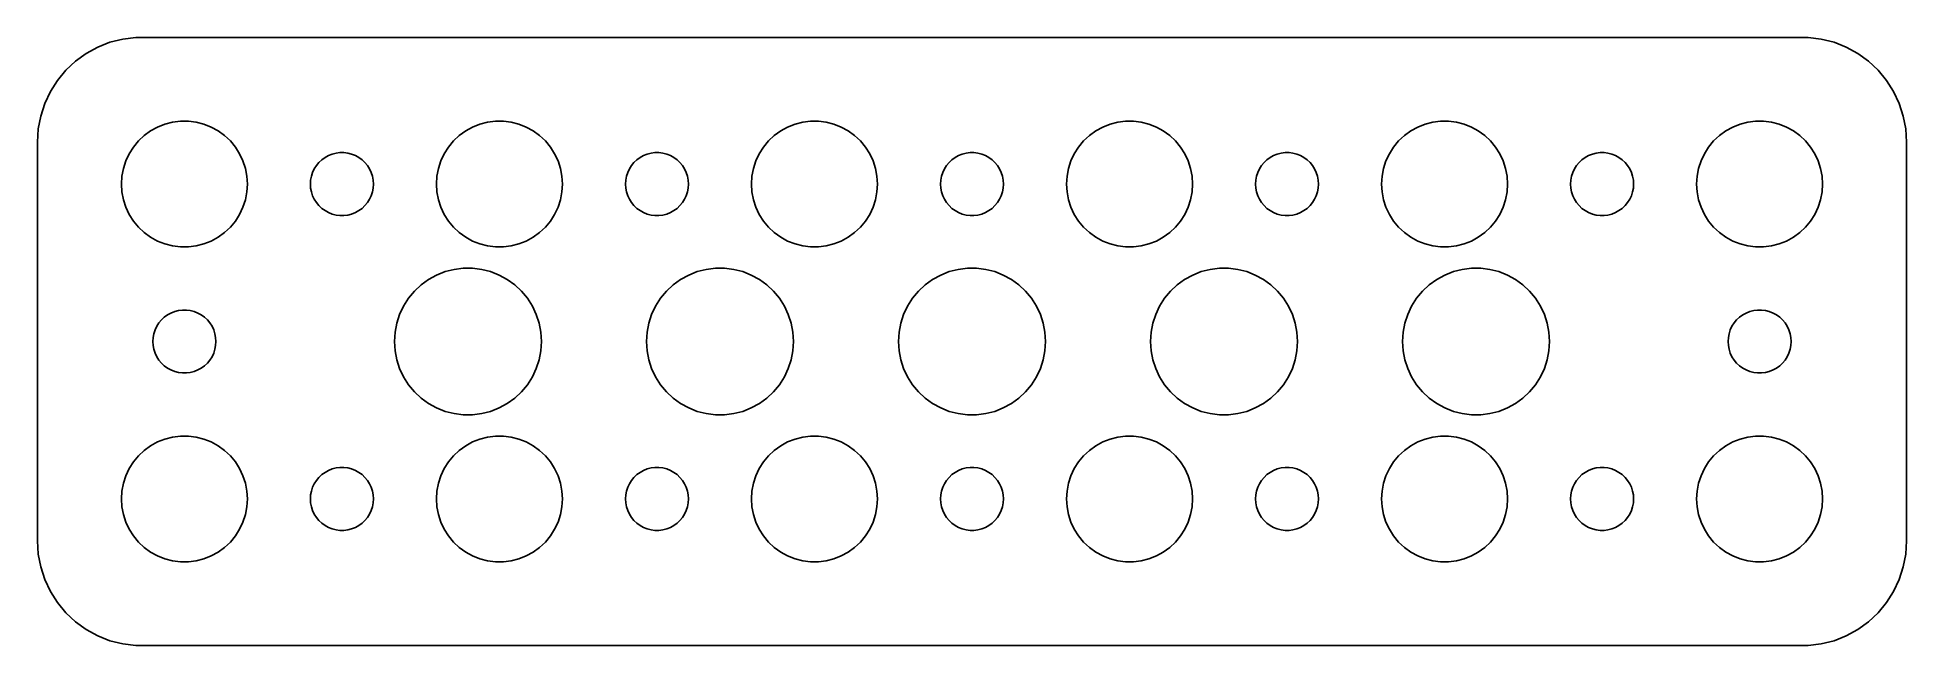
# Model space of a CAD drawing. Header units: metres. Extents: x -44.5 to 44.5, y 24.5 to 53.5.
import ezdxf

# ---------------------------------------------------------------- set-up
doc = ezdxf.new("R2010")
doc.units = ezdxf.units.M

msp = doc.modelspace()

# ---------------------------------------------------------------- linework, layer by layer
for p, q in [((-40.4369, 53.4114), (-41.0451, 53.2553)), ((-39.8139, 53.4901), (-40.4369, 53.4114)), ((39.8139, 53.4901), (-39.8139, 53.4901)), ((40.4369, 53.4114), (39.8139, 53.4901)), ((41.0451, 53.2553), (40.4369, 53.4114)), ((-42.1791, 52.7216), (-42.6871, 52.3526)), ((-41.6289, 53.0241), (-42.1791, 52.7216)), ((-41.0451, 53.2553), (-41.6289, 53.0241)), ((41.6289, 53.0241), (41.0451, 53.2553)), ((42.1791, 52.7216), (41.6289, 53.0241)), ((42.6871, 52.3526), (42.1791, 52.7216)), ((-43.1448, 51.9227), (-43.5451, 51.4389)), ((-42.6871, 52.3526), (-43.1448, 51.9227)), ((43.1448, 51.9227), (42.6871, 52.3526)), ((43.5451, 51.4389), (43.1448, 51.9227)), ((-43.8815, 50.9088), (-44.1489, 50.3406)), ((-43.5451, 51.4389), (-43.8815, 50.9088)), ((43.8815, 50.9088), (43.5451, 51.4389)), ((44.1489, 50.3406), (43.8815, 50.9088)), ((-44.1489, 50.3406), (-44.3429, 49.7434)), ((44.3429, 49.7434), (44.1489, 50.3406)), ((-44.4606, 49.1267), (-44.5, 48.5)), ((-44.3429, 49.7434), (-44.4606, 49.1267)), ((-39.4123, 48.8115), (-39.1075, 49.033)), ((-39.1075, 49.033), (-38.7773, 49.2145)), ((-38.7773, 49.2145), (-38.427, 49.3532)), ((-38.427, 49.3532), (-38.0621, 49.4469)), ((-38.0621, 49.4469), (-37.6884, 49.4941)), ((-37.6884, 49.4941), (-37.3116, 49.4941)), ((-37.3116, 49.4941), (-36.9379, 49.4469)), ((-36.9379, 49.4469), (-36.5729, 49.3532)), ((-36.5729, 49.3532), (-36.2227, 49.2145)), ((-36.2227, 49.2145), (-35.8925, 49.033)), ((-35.8925, 49.033), (-35.5877, 48.8115)), ((-24.4123, 48.8115), (-24.1075, 49.033)), ((-24.1075, 49.033), (-23.7773, 49.2145)), ((-23.7773, 49.2145), (-23.427, 49.3532)), ((-23.427, 49.3532), (-23.0621, 49.4469)), ((-23.0621, 49.4469), (-22.6884, 49.4941)), ((-22.6884, 49.4941), (-22.3116, 49.4941)), ((-22.3116, 49.4941), (-21.9379, 49.4469)), ((-21.9379, 49.4469), (-21.5729, 49.3532)), ((-21.5729, 49.3532), (-21.2227, 49.2145)), ((-21.2227, 49.2145), (-20.8925, 49.033)), ((-20.8925, 49.033), (-20.5877, 48.8115)), ((-9.41226, 48.8115), (-9.10747, 49.033)), ((-9.10747, 49.033), (-8.77733, 49.2145)), ((-8.77733, 49.2145), (-8.42705, 49.3532)), ((-8.42705, 49.3532), (-8.06213, 49.4469)), ((-8.06213, 49.4469), (-7.68837, 49.4941)), ((-7.68837, 49.4941), (-7.31161, 49.4941)), ((-7.31161, 49.4941), (-6.93785, 49.4469)), ((-6.93785, 49.4469), (-6.57294, 49.3532)), ((-6.57294, 49.3532), (-6.22266, 49.2145)), ((-6.22266, 49.2145), (-5.89252, 49.033)), ((-5.89252, 49.033), (-5.58772, 48.8115)), ((5.58772, 48.8115), (5.89252, 49.033)), ((5.89252, 49.033), (6.22266, 49.2145)), ((6.22266, 49.2145), (6.57294, 49.3532)), ((6.57294, 49.3532), (6.93785, 49.4469)), ((6.93785, 49.4469), (7.31161, 49.4941)), ((7.31161, 49.4941), (7.68837, 49.4941)), ((7.68837, 49.4941), (8.06213, 49.4469)), ((8.06213, 49.4469), (8.42705, 49.3532)), ((8.42705, 49.3532), (8.77733, 49.2145)), ((8.77733, 49.2145), (9.10747, 49.033)), ((9.10747, 49.033), (9.41226, 48.8115)), ((20.5877, 48.8115), (20.8925, 49.033)), ((20.8925, 49.033), (21.2227, 49.2145)), ((21.2227, 49.2145), (21.5729, 49.3532)), ((21.5729, 49.3532), (21.9379, 49.4469)), ((21.9379, 49.4469), (22.3116, 49.4941)), ((22.3116, 49.4941), (22.6884, 49.4941)), ((22.6884, 49.4941), (23.0621, 49.4469)), ((23.0621, 49.4469), (23.427, 49.3532)), ((23.427, 49.3532), (23.7773, 49.2145)), ((23.7773, 49.2145), (24.1075, 49.033)), ((24.1075, 49.033), (24.4123, 48.8115)), ((35.5877, 48.8115), (35.8925, 49.033)), ((35.8925, 49.033), (36.2227, 49.2145)), ((36.2227, 49.2145), (36.5729, 49.3532)), ((36.5729, 49.3532), (36.9379, 49.4469)), ((36.9379, 49.4469), (37.3116, 49.4941)), ((37.3116, 49.4941), (37.6884, 49.4941)), ((37.6884, 49.4941), (38.0621, 49.4469)), ((38.0621, 49.4469), (38.427, 49.3532)), ((38.427, 49.3532), (38.7773, 49.2145)), ((38.7773, 49.2145), (39.1075, 49.033)), ((39.1075, 49.033), (39.4123, 48.8115)), ((44.4606, 49.1267), (44.3429, 49.7434)), ((44.5, 48.5), (44.4606, 49.1267)), ((-44.5, 48.5), (-44.5, 29.5)), ((-40.1289, 47.9453), (-39.927, 48.2634)), ((-39.927, 48.2634), (-39.6869, 48.5536)), ((-39.6869, 48.5536), (-39.4123, 48.8115)), ((-35.5877, 48.8115), (-35.3131, 48.5536)), ((-35.3131, 48.5536), (-35.0729, 48.2634)), ((-35.0729, 48.2634), (-34.8711, 47.9453)), ((-25.1289, 47.9453), (-24.927, 48.2634)), ((-24.927, 48.2634), (-24.6869, 48.5536)), ((-24.6869, 48.5536), (-24.4123, 48.8115)), ((-20.5877, 48.8115), (-20.3131, 48.5536)), ((-20.3131, 48.5536), (-20.0729, 48.2634)), ((-20.0729, 48.2634), (-19.8711, 47.9453)), ((-10.1289, 47.9453), (-9.92705, 48.2634)), ((-9.92705, 48.2634), (-9.6869, 48.5536)), ((-9.6869, 48.5536), (-9.41226, 48.8115)), ((-5.58772, 48.8115), (-5.31308, 48.5536)), ((-5.31308, 48.5536), (-5.07294, 48.2634)), ((-5.07294, 48.2634), (-4.87108, 47.9453)), ((4.87108, 47.9453), (5.07294, 48.2634)), ((5.07294, 48.2634), (5.31308, 48.5536)), ((5.31308, 48.5536), (5.58772, 48.8115)), ((9.41226, 48.8115), (9.6869, 48.5536)), ((9.6869, 48.5536), (9.92705, 48.2634)), ((9.92705, 48.2634), (10.1289, 47.9453)), ((19.8711, 47.9453), (20.0729, 48.2634)), ((20.0729, 48.2634), (20.3131, 48.5536)), ((20.3131, 48.5536), (20.5877, 48.8115)), ((24.4123, 48.8115), (24.6869, 48.5536)), ((24.6869, 48.5536), (24.927, 48.2634)), ((24.927, 48.2634), (25.1289, 47.9453)), ((34.8711, 47.9453), (35.0729, 48.2634)), ((35.0729, 48.2634), (35.3131, 48.5536)), ((35.3131, 48.5536), (35.5877, 48.8115)), ((39.4123, 48.8115), (39.6869, 48.5536)), ((39.6869, 48.5536), (39.927, 48.2634)), ((39.927, 48.2634), (40.1289, 47.9453)), ((44.5, 29.5), (44.5, 48.5)), ((-40.4763, 46.876), (-40.4057, 47.2461)), ((-40.4057, 47.2461), (-40.2893, 47.6044)), ((-40.2893, 47.6044), (-40.1289, 47.9453)), ((-34.8711, 47.9453), (-34.7107, 47.6044)), ((-34.7107, 47.6044), (-34.5942, 47.2461)), ((-34.5942, 47.2461), (-34.5237, 46.876)), ((-31.3947, 47.0522), (-31.3145, 47.2226)), ((-31.3145, 47.2226), (-31.2135, 47.3817)), ((-31.2135, 47.3817), (-31.0934, 47.5268)), ((-31.0934, 47.5268), (-30.9561, 47.6558)), ((-30.9561, 47.6558), (-30.8037, 47.7665)), ((-30.8037, 47.7665), (-30.6387, 47.8572)), ((-30.6387, 47.8572), (-30.4635, 47.9266)), ((-30.4635, 47.9266), (-30.2811, 47.9734)), ((-30.2811, 47.9734), (-30.0942, 47.997)), ((-30.0942, 47.997), (-29.9058, 47.997)), ((-29.9058, 47.997), (-29.7189, 47.9734)), ((-29.7189, 47.9734), (-29.5365, 47.9266)), ((-29.5365, 47.9266), (-29.3613, 47.8572)), ((-29.3613, 47.8572), (-29.1963, 47.7665)), ((-29.1963, 47.7665), (-29.0439, 47.6558)), ((-29.0439, 47.6558), (-28.9065, 47.5268)), ((-28.9065, 47.5268), (-28.7865, 47.3817)), ((-28.7865, 47.3817), (-28.6855, 47.2226)), ((-28.6855, 47.2226), (-28.6053, 47.0522)), ((-25.4763, 46.876), (-25.4057, 47.2461)), ((-25.4057, 47.2461), (-25.2893, 47.6044)), ((-25.2893, 47.6044), (-25.1289, 47.9453)), ((-19.8711, 47.9453), (-19.7107, 47.6044)), ((-19.7107, 47.6044), (-19.5942, 47.2461)), ((-19.5942, 47.2461), (-19.5237, 46.876)), ((-16.3947, 47.0522), (-16.3145, 47.2226)), ((-16.3145, 47.2226), (-16.2135, 47.3817)), ((-16.2135, 47.3817), (-16.0934, 47.5268)), ((-16.0934, 47.5268), (-15.9561, 47.6558)), ((-15.9561, 47.6558), (-15.8037, 47.7665)), ((-15.8037, 47.7665), (-15.6387, 47.8572)), ((-15.6387, 47.8572), (-15.4635, 47.9266)), ((-15.4635, 47.9266), (-15.2811, 47.9734)), ((-15.2811, 47.9734), (-15.0942, 47.997)), ((-15.0942, 47.997), (-14.9058, 47.997)), ((-14.9058, 47.997), (-14.7189, 47.9734)), ((-14.7189, 47.9734), (-14.5365, 47.9266)), ((-14.5365, 47.9266), (-14.3613, 47.8572)), ((-14.3613, 47.8572), (-14.1963, 47.7665)), ((-14.1963, 47.7665), (-14.0439, 47.6558)), ((-14.0439, 47.6558), (-13.9065, 47.5268)), ((-13.9065, 47.5268), (-13.7865, 47.3817)), ((-13.7865, 47.3817), (-13.6855, 47.2226)), ((-13.6855, 47.2226), (-13.6053, 47.0522)), ((-10.4763, 46.876), (-10.4057, 47.2461)), ((-10.4057, 47.2461), (-10.2893, 47.6044)), ((-10.2893, 47.6044), (-10.1289, 47.9453)), ((-4.87108, 47.9453), (-4.71066, 47.6044)), ((-4.71066, 47.6044), (-4.59424, 47.2461)), ((-4.59424, 47.2461), (-4.52365, 46.876)), ((-1.39465, 47.0522), (-1.31445, 47.2226)), ((-1.31445, 47.2226), (-1.21352, 47.3817)), ((-1.21352, 47.3817), (-1.09344, 47.5268)), ((-1.09344, 47.5268), (-0.95613, 47.6558)), ((-0.95613, 47.6558), (-0.80373, 47.7665)), ((-0.80373, 47.7665), (-0.63866, 47.8572)), ((-0.63866, 47.8572), (-0.46352, 47.9266)), ((-0.46352, 47.9266), (-0.28107, 47.9734)), ((-0.28107, 47.9734), (-0.09418, 47.997)), ((-0.09418, 47.997), (0.09418, 47.997)), ((0.09418, 47.997), (0.28107, 47.9734)), ((0.28107, 47.9734), (0.46352, 47.9266)), ((0.46352, 47.9266), (0.63866, 47.8572)), ((0.63866, 47.8572), (0.80373, 47.7665)), ((0.80373, 47.7665), (0.95613, 47.6558)), ((0.95613, 47.6558), (1.09344, 47.5268)), ((1.09344, 47.5268), (1.21352, 47.3817)), ((1.21352, 47.3817), (1.31445, 47.2226)), ((1.31445, 47.2226), (1.39465, 47.0522)), ((4.52365, 46.876), (4.59424, 47.2461)), ((4.59424, 47.2461), (4.71066, 47.6044)), ((4.71066, 47.6044), (4.87108, 47.9453)), ((10.1289, 47.9453), (10.2893, 47.6044)), ((10.2893, 47.6044), (10.4057, 47.2461)), ((10.4057, 47.2461), (10.4763, 46.876)), ((13.6053, 47.0522), (13.6855, 47.2226)), ((13.6855, 47.2226), (13.7865, 47.3817)), ((13.7865, 47.3817), (13.9065, 47.5268)), ((13.9065, 47.5268), (14.0439, 47.6558)), ((14.0439, 47.6558), (14.1963, 47.7665)), ((14.1963, 47.7665), (14.3613, 47.8572)), ((14.3613, 47.8572), (14.5365, 47.9266)), ((14.5365, 47.9266), (14.7189, 47.9734)), ((14.7189, 47.9734), (14.9058, 47.997)), ((14.9058, 47.997), (15.0942, 47.997)), ((15.0942, 47.997), (15.2811, 47.9734)), ((15.2811, 47.9734), (15.4635, 47.9266)), ((15.4635, 47.9266), (15.6387, 47.8572)), ((15.6387, 47.8572), (15.8037, 47.7665)), ((15.8037, 47.7665), (15.9561, 47.6558)), ((15.9561, 47.6558), (16.0934, 47.5268)), ((16.0934, 47.5268), (16.2135, 47.3817)), ((16.2135, 47.3817), (16.3145, 47.2226)), ((16.3145, 47.2226), (16.3947, 47.0522)), ((19.5237, 46.876), (19.5942, 47.2461)), ((19.5942, 47.2461), (19.7107, 47.6044)), ((19.7107, 47.6044), (19.8711, 47.9453)), ((25.1289, 47.9453), (25.2893, 47.6044)), ((25.2893, 47.6044), (25.4057, 47.2461)), ((25.4057, 47.2461), (25.4763, 46.876)), ((28.6053, 47.0522), (28.6855, 47.2226)), ((28.6855, 47.2226), (28.7865, 47.3817)), ((28.7865, 47.3817), (28.9065, 47.5268)), ((28.9065, 47.5268), (29.0439, 47.6558)), ((29.0439, 47.6558), (29.1963, 47.7665)), ((29.1963, 47.7665), (29.3613, 47.8572)), ((29.3613, 47.8572), (29.5365, 47.9266)), ((29.5365, 47.9266), (29.7189, 47.9734)), ((29.7189, 47.9734), (29.9058, 47.997)), ((29.9058, 47.997), (30.0942, 47.997)), ((30.0942, 47.997), (30.2811, 47.9734)), ((30.2811, 47.9734), (30.4635, 47.9266)), ((30.4635, 47.9266), (30.6387, 47.8572)), ((30.6387, 47.8572), (30.8037, 47.7665)), ((30.8037, 47.7665), (30.9561, 47.6558)), ((30.9561, 47.6558), (31.0934, 47.5268)), ((31.0934, 47.5268), (31.2135, 47.3817)), ((31.2135, 47.3817), (31.3145, 47.2226)), ((31.3145, 47.2226), (31.3947, 47.0522)), ((34.5237, 46.876), (34.5942, 47.2461)), ((34.5942, 47.2461), (34.7107, 47.6044)), ((34.7107, 47.6044), (34.8711, 47.9453)), ((40.1289, 47.9453), (40.2893, 47.6044)), ((40.2893, 47.6044), (40.4057, 47.2461)), ((40.4057, 47.2461), (40.4763, 46.876)), ((-40.5, 46.5), (-40.4763, 46.876)), ((-40.4763, 46.124), (-40.5, 46.5)), ((-34.5237, 46.876), (-34.5, 46.5)), ((-34.5, 46.5), (-34.5237, 46.124)), ((-31.5, 46.5), (-31.4882, 46.688)), ((-31.4882, 46.312), (-31.5, 46.5)), ((-31.4882, 46.688), (-31.4529, 46.873)), ((-31.4529, 46.127), (-31.4882, 46.312)), ((-31.4529, 46.873), (-31.3947, 47.0522)), ((-28.6053, 47.0522), (-28.5471, 46.873)), ((-28.5471, 46.873), (-28.5118, 46.688)), ((-28.5118, 46.312), (-28.5471, 46.127)), ((-28.5118, 46.688), (-28.5, 46.5)), ((-28.5, 46.5), (-28.5118, 46.312)), ((-25.5, 46.5), (-25.4763, 46.876)), ((-25.4763, 46.124), (-25.5, 46.5)), ((-19.5237, 46.876), (-19.5, 46.5)), ((-19.5, 46.5), (-19.5237, 46.124)), ((-16.5, 46.5), (-16.4882, 46.688)), ((-16.4882, 46.312), (-16.5, 46.5)), ((-16.4882, 46.688), (-16.4529, 46.873)), ((-16.4529, 46.127), (-16.4882, 46.312)), ((-16.4529, 46.873), (-16.3947, 47.0522)), ((-13.6053, 47.0522), (-13.5471, 46.873)), ((-13.5471, 46.873), (-13.5118, 46.688)), ((-13.5118, 46.312), (-13.5471, 46.127)), ((-13.5118, 46.688), (-13.5, 46.5)), ((-13.5, 46.5), (-13.5118, 46.312)), ((-10.5, 46.5), (-10.4763, 46.876)), ((-10.4763, 46.124), (-10.5, 46.5)), ((-4.52365, 46.876), (-4.5, 46.5)), ((-4.5, 46.5), (-4.52365, 46.124)), ((-1.5, 46.5), (-1.48816, 46.688)), ((-1.48816, 46.312), (-1.5, 46.5)), ((-1.48816, 46.688), (-1.45287, 46.873)), ((-1.45287, 46.127), (-1.48816, 46.312)), ((-1.45287, 46.873), (-1.39465, 47.0522)), ((1.39465, 47.0522), (1.45287, 46.873)), ((1.45287, 46.873), (1.48816, 46.688)), ((1.48816, 46.312), (1.45287, 46.127)), ((1.48816, 46.688), (1.5, 46.5)), ((1.5, 46.5), (1.48816, 46.312)), ((4.5, 46.5), (4.52365, 46.876)), ((4.52365, 46.124), (4.5, 46.5)), ((10.4763, 46.876), (10.5, 46.5)), ((10.5, 46.5), (10.4763, 46.124)), ((13.5, 46.5), (13.5118, 46.688)), ((13.5118, 46.312), (13.5, 46.5)), ((13.5118, 46.688), (13.5471, 46.873)), ((13.5471, 46.127), (13.5118, 46.312)), ((13.5471, 46.873), (13.6053, 47.0522)), ((16.3947, 47.0522), (16.4529, 46.873)), ((16.4529, 46.873), (16.4882, 46.688)), ((16.4882, 46.312), (16.4529, 46.127)), ((16.4882, 46.688), (16.5, 46.5)), ((16.5, 46.5), (16.4882, 46.312)), ((19.5, 46.5), (19.5237, 46.876)), ((19.5237, 46.124), (19.5, 46.5)), ((25.4763, 46.876), (25.5, 46.5)), ((25.5, 46.5), (25.4763, 46.124)), ((28.5, 46.5), (28.5118, 46.688)), ((28.5118, 46.312), (28.5, 46.5)), ((28.5118, 46.688), (28.5471, 46.873)), ((28.5471, 46.127), (28.5118, 46.312)), ((28.5471, 46.873), (28.6053, 47.0522)), ((31.3947, 47.0522), (31.4529, 46.873)), ((31.4529, 46.873), (31.4882, 46.688)), ((31.4882, 46.312), (31.4529, 46.127)), ((31.4882, 46.688), (31.5, 46.5)), ((31.5, 46.5), (31.4882, 46.312)), ((34.5, 46.5), (34.5237, 46.876)), ((34.5237, 46.124), (34.5, 46.5)), ((40.4763, 46.876), (40.5, 46.5)), ((40.5, 46.5), (40.4763, 46.124)), ((-40.4057, 45.7539), (-40.4763, 46.124)), ((-40.2893, 45.3956), (-40.4057, 45.7539)), ((-40.1289, 45.0547), (-40.2893, 45.3956)), ((-34.7107, 45.3956), (-34.8711, 45.0547)), ((-34.5942, 45.7539), (-34.7107, 45.3956)), ((-34.5237, 46.124), (-34.5942, 45.7539)), ((-31.3947, 45.9478), (-31.4529, 46.127)), ((-31.3145, 45.7774), (-31.3947, 45.9478)), ((-31.2135, 45.6183), (-31.3145, 45.7774)), ((-31.0934, 45.4732), (-31.2135, 45.6183)), ((-30.9561, 45.3442), (-31.0934, 45.4732)), ((-28.9065, 45.4732), (-29.0439, 45.3442)), ((-28.7865, 45.6183), (-28.9065, 45.4732)), ((-28.6855, 45.7774), (-28.7865, 45.6183)), ((-28.6053, 45.9478), (-28.6855, 45.7774)), ((-28.5471, 46.127), (-28.6053, 45.9478)), ((-25.4057, 45.7539), (-25.4763, 46.124)), ((-25.2893, 45.3956), (-25.4057, 45.7539)), ((-25.1289, 45.0547), (-25.2893, 45.3956)), ((-19.7107, 45.3956), (-19.8711, 45.0547)), ((-19.5942, 45.7539), (-19.7107, 45.3956)), ((-19.5237, 46.124), (-19.5942, 45.7539)), ((-16.3947, 45.9478), (-16.4529, 46.127)), ((-16.3145, 45.7774), (-16.3947, 45.9478)), ((-16.2135, 45.6183), (-16.3145, 45.7774)), ((-16.0934, 45.4732), (-16.2135, 45.6183)), ((-15.9561, 45.3442), (-16.0934, 45.4732)), ((-13.9065, 45.4732), (-14.0439, 45.3442)), ((-13.7865, 45.6183), (-13.9065, 45.4732)), ((-13.6855, 45.7774), (-13.7865, 45.6183)), ((-13.6053, 45.9478), (-13.6855, 45.7774)), ((-13.5471, 46.127), (-13.6053, 45.9478)), ((-10.4057, 45.7539), (-10.4763, 46.124)), ((-10.2893, 45.3956), (-10.4057, 45.7539)), ((-10.1289, 45.0547), (-10.2893, 45.3956)), ((-4.71066, 45.3956), (-4.87108, 45.0547)), ((-4.59424, 45.7539), (-4.71066, 45.3956)), ((-4.52365, 46.124), (-4.59424, 45.7539)), ((-1.39465, 45.9478), (-1.45287, 46.127)), ((-1.31445, 45.7774), (-1.39465, 45.9478)), ((-1.21352, 45.6183), (-1.31445, 45.7774)), ((-1.09344, 45.4732), (-1.21352, 45.6183)), ((-0.95613, 45.3442), (-1.09344, 45.4732)), ((1.09344, 45.4732), (0.95613, 45.3442)), ((1.21352, 45.6183), (1.09344, 45.4732)), ((1.31445, 45.7774), (1.21352, 45.6183)), ((1.39465, 45.9478), (1.31445, 45.7774)), ((1.45287, 46.127), (1.39465, 45.9478)), ((4.59424, 45.7539), (4.52365, 46.124)), ((4.71066, 45.3956), (4.59424, 45.7539)), ((4.87108, 45.0547), (4.71066, 45.3956)), ((10.2893, 45.3956), (10.1289, 45.0547)), ((10.4057, 45.7539), (10.2893, 45.3956)), ((10.4763, 46.124), (10.4057, 45.7539)), ((13.6053, 45.9478), (13.5471, 46.127)), ((13.6855, 45.7774), (13.6053, 45.9478)), ((13.7865, 45.6183), (13.6855, 45.7774)), ((13.9065, 45.4732), (13.7865, 45.6183)), ((14.0439, 45.3442), (13.9065, 45.4732)), ((16.0934, 45.4732), (15.9561, 45.3442)), ((16.2135, 45.6183), (16.0934, 45.4732)), ((16.3145, 45.7774), (16.2135, 45.6183)), ((16.3947, 45.9478), (16.3145, 45.7774)), ((16.4529, 46.127), (16.3947, 45.9478)), ((19.5942, 45.7539), (19.5237, 46.124)), ((19.7107, 45.3956), (19.5942, 45.7539)), ((19.8711, 45.0547), (19.7107, 45.3956)), ((25.2893, 45.3956), (25.1289, 45.0547)), ((25.4057, 45.7539), (25.2893, 45.3956)), ((25.4763, 46.124), (25.4057, 45.7539)), ((28.6053, 45.9478), (28.5471, 46.127)), ((28.6855, 45.7774), (28.6053, 45.9478)), ((28.7865, 45.6183), (28.6855, 45.7774)), ((28.9065, 45.4732), (28.7865, 45.6183)), ((29.0439, 45.3442), (28.9065, 45.4732)), ((31.0934, 45.4732), (30.9561, 45.3442)), ((31.2135, 45.6183), (31.0934, 45.4732)), ((31.3145, 45.7774), (31.2135, 45.6183)), ((31.3947, 45.9478), (31.3145, 45.7774)), ((31.4529, 46.127), (31.3947, 45.9478)), ((34.5942, 45.7539), (34.5237, 46.124)), ((34.7107, 45.3956), (34.5942, 45.7539)), ((34.8711, 45.0547), (34.7107, 45.3956)), ((40.2893, 45.3956), (40.1289, 45.0547)), ((40.4057, 45.7539), (40.2893, 45.3956)), ((40.4763, 46.124), (40.4057, 45.7539)), ((-39.927, 44.7366), (-40.1289, 45.0547)), ((-39.6869, 44.4464), (-39.927, 44.7366)), ((-35.0729, 44.7366), (-35.3131, 44.4464)), ((-34.8711, 45.0547), (-35.0729, 44.7366)), ((-30.8037, 45.2335), (-30.9561, 45.3442)), ((-30.6387, 45.1427), (-30.8037, 45.2335)), ((-30.4635, 45.0734), (-30.6387, 45.1427)), ((-30.2811, 45.0266), (-30.4635, 45.0734)), ((-30.0942, 45.0029), (-30.2811, 45.0266)), ((-29.9058, 45.0029), (-30.0942, 45.0029)), ((-29.7189, 45.0266), (-29.9058, 45.0029)), ((-29.5365, 45.0734), (-29.7189, 45.0266)), ((-29.3613, 45.1427), (-29.5365, 45.0734)), ((-29.1963, 45.2335), (-29.3613, 45.1427)), ((-29.0439, 45.3442), (-29.1963, 45.2335)), ((-24.927, 44.7366), (-25.1289, 45.0547)), ((-24.6869, 44.4464), (-24.927, 44.7366)), ((-20.0729, 44.7366), (-20.3131, 44.4464)), ((-19.8711, 45.0547), (-20.0729, 44.7366)), ((-15.8037, 45.2335), (-15.9561, 45.3442)), ((-15.6387, 45.1427), (-15.8037, 45.2335)), ((-15.4635, 45.0734), (-15.6387, 45.1427)), ((-15.2811, 45.0266), (-15.4635, 45.0734)), ((-15.0942, 45.0029), (-15.2811, 45.0266)), ((-14.9058, 45.0029), (-15.0942, 45.0029)), ((-14.7189, 45.0266), (-14.9058, 45.0029)), ((-14.5365, 45.0734), (-14.7189, 45.0266)), ((-14.3613, 45.1427), (-14.5365, 45.0734)), ((-14.1963, 45.2335), (-14.3613, 45.1427)), ((-14.0439, 45.3442), (-14.1963, 45.2335)), ((-9.92705, 44.7366), (-10.1289, 45.0547)), ((-9.6869, 44.4464), (-9.92705, 44.7366)), ((-5.07294, 44.7366), (-5.31308, 44.4464)), ((-4.87108, 45.0547), (-5.07294, 44.7366)), ((-0.80373, 45.2335), (-0.95613, 45.3442)), ((-0.63866, 45.1427), (-0.80373, 45.2335)), ((-0.46352, 45.0734), (-0.63866, 45.1427)), ((-0.28107, 45.0266), (-0.46352, 45.0734)), ((-0.09418, 45.0029), (-0.28107, 45.0266)), ((0.09418, 45.0029), (-0.09418, 45.0029)), ((0.28107, 45.0266), (0.09418, 45.0029)), ((0.46352, 45.0734), (0.28107, 45.0266)), ((0.63866, 45.1427), (0.46352, 45.0734)), ((0.80373, 45.2335), (0.63866, 45.1427)), ((0.95613, 45.3442), (0.80373, 45.2335)), ((5.07294, 44.7366), (4.87108, 45.0547)), ((5.31308, 44.4464), (5.07294, 44.7366)), ((9.92705, 44.7366), (9.6869, 44.4464)), ((10.1289, 45.0547), (9.92705, 44.7366)), ((14.1963, 45.2335), (14.0439, 45.3442)), ((14.3613, 45.1427), (14.1963, 45.2335)), ((14.5365, 45.0734), (14.3613, 45.1427)), ((14.7189, 45.0266), (14.5365, 45.0734)), ((14.9058, 45.0029), (14.7189, 45.0266)), ((15.0942, 45.0029), (14.9058, 45.0029)), ((15.2811, 45.0266), (15.0942, 45.0029)), ((15.4635, 45.0734), (15.2811, 45.0266)), ((15.6387, 45.1427), (15.4635, 45.0734)), ((15.8037, 45.2335), (15.6387, 45.1427)), ((15.9561, 45.3442), (15.8037, 45.2335)), ((20.0729, 44.7366), (19.8711, 45.0547)), ((20.3131, 44.4464), (20.0729, 44.7366)), ((24.927, 44.7366), (24.6869, 44.4464)), ((25.1289, 45.0547), (24.927, 44.7366)), ((29.1963, 45.2335), (29.0439, 45.3442)), ((29.3613, 45.1427), (29.1963, 45.2335)), ((29.5365, 45.0734), (29.3613, 45.1427)), ((29.7189, 45.0266), (29.5365, 45.0734)), ((29.9058, 45.0029), (29.7189, 45.0266)), ((30.0942, 45.0029), (29.9058, 45.0029)), ((30.2811, 45.0266), (30.0942, 45.0029)), ((30.4635, 45.0734), (30.2811, 45.0266)), ((30.6387, 45.1427), (30.4635, 45.0734)), ((30.8037, 45.2335), (30.6387, 45.1427)), ((30.9561, 45.3442), (30.8037, 45.2335)), ((35.0729, 44.7366), (34.8711, 45.0547)), ((35.3131, 44.4464), (35.0729, 44.7366)), ((39.927, 44.7366), (39.6869, 44.4464)), ((40.1289, 45.0547), (39.927, 44.7366)), ((-39.4123, 44.1884), (-39.6869, 44.4464)), ((-39.1075, 43.967), (-39.4123, 44.1884)), ((-38.7773, 43.7855), (-39.1075, 43.967)), ((-38.427, 43.6468), (-38.7773, 43.7855)), ((-38.0621, 43.5531), (-38.427, 43.6468)), ((-36.5729, 43.6468), (-36.9379, 43.5531)), ((-36.2227, 43.7855), (-36.5729, 43.6468)), ((-35.8925, 43.967), (-36.2227, 43.7855)), ((-35.5877, 44.1884), (-35.8925, 43.967)), ((-35.3131, 44.4464), (-35.5877, 44.1884)), ((-24.4123, 44.1884), (-24.6869, 44.4464)), ((-24.1075, 43.967), (-24.4123, 44.1884)), ((-23.7773, 43.7855), (-24.1075, 43.967)), ((-23.427, 43.6468), (-23.7773, 43.7855)), ((-23.0621, 43.5531), (-23.427, 43.6468)), ((-21.5729, 43.6468), (-21.9379, 43.5531)), ((-21.2227, 43.7855), (-21.5729, 43.6468)), ((-20.8925, 43.967), (-21.2227, 43.7855)), ((-20.5877, 44.1884), (-20.8925, 43.967)), ((-20.3131, 44.4464), (-20.5877, 44.1884)), ((-9.41226, 44.1884), (-9.6869, 44.4464)), ((-9.10747, 43.967), (-9.41226, 44.1884)), ((-8.77733, 43.7855), (-9.10747, 43.967)), ((-8.42705, 43.6468), (-8.77733, 43.7855)), ((-8.06213, 43.5531), (-8.42705, 43.6468)), ((-6.57294, 43.6468), (-6.93785, 43.5531)), ((-6.22266, 43.7855), (-6.57294, 43.6468)), ((-5.89252, 43.967), (-6.22266, 43.7855)), ((-5.58772, 44.1884), (-5.89252, 43.967)), ((-5.31308, 44.4464), (-5.58772, 44.1884)), ((5.58772, 44.1884), (5.31308, 44.4464)), ((5.89252, 43.967), (5.58772, 44.1884)), ((6.22266, 43.7855), (5.89252, 43.967)), ((6.57294, 43.6468), (6.22266, 43.7855)), ((6.93785, 43.5531), (6.57294, 43.6468)), ((8.42705, 43.6468), (8.06213, 43.5531)), ((8.77733, 43.7855), (8.42705, 43.6468)), ((9.10747, 43.967), (8.77733, 43.7855)), ((9.41226, 44.1884), (9.10747, 43.967)), ((9.6869, 44.4464), (9.41226, 44.1884)), ((20.5877, 44.1884), (20.3131, 44.4464)), ((20.8925, 43.967), (20.5877, 44.1884)), ((21.2227, 43.7855), (20.8925, 43.967)), ((21.5729, 43.6468), (21.2227, 43.7855)), ((21.9379, 43.5531), (21.5729, 43.6468)), ((23.427, 43.6468), (23.0621, 43.5531)), ((23.7773, 43.7855), (23.427, 43.6468)), ((24.1075, 43.967), (23.7773, 43.7855)), ((24.4123, 44.1884), (24.1075, 43.967)), ((24.6869, 44.4464), (24.4123, 44.1884)), ((35.5877, 44.1884), (35.3131, 44.4464)), ((35.8925, 43.967), (35.5877, 44.1884)), ((36.2227, 43.7855), (35.8925, 43.967)), ((36.5729, 43.6468), (36.2227, 43.7855)), ((36.9379, 43.5531), (36.5729, 43.6468)), ((38.427, 43.6468), (38.0621, 43.5531)), ((38.7773, 43.7855), (38.427, 43.6468)), ((39.1075, 43.967), (38.7773, 43.7855)), ((39.4123, 44.1884), (39.1075, 43.967)), ((39.6869, 44.4464), (39.4123, 44.1884)), ((-37.6884, 43.5059), (-38.0621, 43.5531)), ((-37.3116, 43.5059), (-37.6884, 43.5059)), ((-36.9379, 43.5531), (-37.3116, 43.5059)), ((-22.6884, 43.5059), (-23.0621, 43.5531)), ((-22.3116, 43.5059), (-22.6884, 43.5059)), ((-21.9379, 43.5531), (-22.3116, 43.5059)), ((-7.68837, 43.5059), (-8.06213, 43.5531)), ((-7.31161, 43.5059), (-7.68837, 43.5059)), ((-6.93785, 43.5531), (-7.31161, 43.5059)), ((7.31161, 43.5059), (6.93785, 43.5531)), ((7.68837, 43.5059), (7.31161, 43.5059)), ((8.06213, 43.5531), (7.68837, 43.5059)), ((22.3116, 43.5059), (21.9379, 43.5531)), ((22.6884, 43.5059), (22.3116, 43.5059)), ((23.0621, 43.5531), (22.6884, 43.5059)), ((37.3116, 43.5059), (36.9379, 43.5531)), ((37.6884, 43.5059), (37.3116, 43.5059)), ((38.0621, 43.5531), (37.6884, 43.5059)), ((-26.231, 41.6968), (-25.8754, 41.9551)), ((-25.8754, 41.9551), (-25.4902, 42.1669)), ((-25.4902, 42.1669), (-25.0816, 42.3287)), ((-25.0816, 42.3287), (-24.6558, 42.438)), ((-24.6558, 42.438), (-24.2198, 42.4931)), ((-24.2198, 42.4931), (-23.7802, 42.4931)), ((-23.7802, 42.4931), (-23.3442, 42.438)), ((-23.3442, 42.438), (-22.9184, 42.3287)), ((-22.9184, 42.3287), (-22.5098, 42.1669)), ((-22.5098, 42.1669), (-22.1246, 41.9551)), ((-22.1246, 41.9551), (-21.769, 41.6968)), ((-14.231, 41.6968), (-13.8754, 41.9551)), ((-13.8754, 41.9551), (-13.4902, 42.1669)), ((-13.4902, 42.1669), (-13.0816, 42.3287)), ((-13.0816, 42.3287), (-12.6558, 42.438)), ((-12.6558, 42.438), (-12.2198, 42.4931)), ((-12.2198, 42.4931), (-11.7802, 42.4931)), ((-11.7802, 42.4931), (-11.3442, 42.438)), ((-11.3442, 42.438), (-10.9184, 42.3287)), ((-10.9184, 42.3287), (-10.5098, 42.1669)), ((-10.5098, 42.1669), (-10.1246, 41.9551)), ((-10.1246, 41.9551), (-9.76901, 41.6968)), ((-2.23097, 41.6968), (-1.87538, 41.9551)), ((-1.87538, 41.9551), (-1.49022, 42.1669)), ((-1.49022, 42.1669), (-1.08156, 42.3287)), ((-1.08156, 42.3287), (-0.65582, 42.438)), ((-0.65582, 42.438), (-0.21976, 42.4931)), ((-0.21976, 42.4931), (0.21976, 42.4931)), ((0.21976, 42.4931), (0.65582, 42.438)), ((0.65582, 42.438), (1.08156, 42.3287)), ((1.08156, 42.3287), (1.49022, 42.1669)), ((1.49022, 42.1669), (1.87538, 41.9551)), ((1.87538, 41.9551), (2.23097, 41.6968)), ((9.76901, 41.6968), (10.1246, 41.9551)), ((10.1246, 41.9551), (10.5098, 42.1669)), ((10.5098, 42.1669), (10.9184, 42.3287)), ((10.9184, 42.3287), (11.3442, 42.438)), ((11.3442, 42.438), (11.7802, 42.4931)), ((11.7802, 42.4931), (12.2198, 42.4931)), ((12.2198, 42.4931), (12.6558, 42.438)), ((12.6558, 42.438), (13.0816, 42.3287)), ((13.0816, 42.3287), (13.4902, 42.1669)), ((13.4902, 42.1669), (13.8754, 41.9551)), ((13.8754, 41.9551), (14.231, 41.6968)), ((21.769, 41.6968), (22.1246, 41.9551)), ((22.1246, 41.9551), (22.5098, 42.1669)), ((22.5098, 42.1669), (22.9184, 42.3287)), ((22.9184, 42.3287), (23.3442, 42.438)), ((23.3442, 42.438), (23.7802, 42.4931)), ((23.7802, 42.4931), (24.2198, 42.4931)), ((24.2198, 42.4931), (24.6558, 42.438)), ((24.6558, 42.438), (25.0816, 42.3287)), ((25.0816, 42.3287), (25.4902, 42.1669)), ((25.4902, 42.1669), (25.8754, 41.9551)), ((25.8754, 41.9551), (26.231, 41.6968)), ((-27.0671, 40.6861), (-26.8316, 41.0572)), ((-26.8316, 41.0572), (-26.5514, 41.3959)), ((-26.5514, 41.3959), (-26.231, 41.6968)), ((-21.769, 41.6968), (-21.4486, 41.3959)), ((-21.4486, 41.3959), (-21.1684, 41.0572)), ((-21.1684, 41.0572), (-20.9329, 40.6861)), ((-15.0671, 40.6861), (-14.8316, 41.0572)), ((-14.8316, 41.0572), (-14.5514, 41.3959)), ((-14.5514, 41.3959), (-14.231, 41.6968)), ((-9.76901, 41.6968), (-9.44861, 41.3959)), ((-9.44861, 41.3959), (-9.16843, 41.0572)), ((-9.16843, 41.0572), (-8.93292, 40.6861)), ((-3.06706, 40.6861), (-2.83156, 41.0572)), ((-2.83156, 41.0572), (-2.55138, 41.3959)), ((-2.55138, 41.3959), (-2.23097, 41.6968)), ((2.23097, 41.6968), (2.55138, 41.3959)), ((2.55138, 41.3959), (2.83156, 41.0572)), ((2.83156, 41.0572), (3.06706, 40.6861)), ((8.93292, 40.6861), (9.16843, 41.0572)), ((9.16843, 41.0572), (9.44861, 41.3959)), ((9.44861, 41.3959), (9.76901, 41.6968)), ((14.231, 41.6968), (14.5514, 41.3959)), ((14.5514, 41.3959), (14.8316, 41.0572)), ((14.8316, 41.0572), (15.0671, 40.6861)), ((20.9329, 40.6861), (21.1684, 41.0572)), ((21.1684, 41.0572), (21.4486, 41.3959)), ((21.4486, 41.3959), (21.769, 41.6968)), ((26.231, 41.6968), (26.5514, 41.3959)), ((26.5514, 41.3959), (26.8316, 41.0572)), ((26.8316, 41.0572), (27.0671, 40.6861)), ((-38.5934, 40.0268), (-38.4561, 40.1558)), ((-38.4561, 40.1558), (-38.3037, 40.2665)), ((-38.3037, 40.2665), (-38.1387, 40.3572)), ((-38.1387, 40.3572), (-37.9635, 40.4266)), ((-37.9635, 40.4266), (-37.7811, 40.4734)), ((-37.7811, 40.4734), (-37.5942, 40.497)), ((-37.5942, 40.497), (-37.4058, 40.497)), ((-37.4058, 40.497), (-37.2189, 40.4734)), ((-37.2189, 40.4734), (-37.0365, 40.4266)), ((-37.0365, 40.4266), (-36.8613, 40.3572)), ((-36.8613, 40.3572), (-36.6963, 40.2665)), ((-36.6963, 40.2665), (-36.5439, 40.1558)), ((-36.5439, 40.1558), (-36.4065, 40.0268)), ((-27.39, 39.8704), (-27.2542, 40.2884)), ((-27.2542, 40.2884), (-27.0671, 40.6861)), ((-20.9329, 40.6861), (-20.7458, 40.2884)), ((-20.7458, 40.2884), (-20.61, 39.8704)), ((-15.39, 39.8704), (-15.2542, 40.2884)), ((-15.2542, 40.2884), (-15.0671, 40.6861)), ((-8.93292, 40.6861), (-8.74577, 40.2884)), ((-8.74577, 40.2884), (-8.60995, 39.8704)), ((-3.39003, 39.8704), (-3.25421, 40.2884)), ((-3.25421, 40.2884), (-3.06706, 40.6861)), ((3.06706, 40.6861), (3.25421, 40.2884)), ((3.25421, 40.2884), (3.39003, 39.8704)), ((8.60995, 39.8704), (8.74577, 40.2884)), ((8.74577, 40.2884), (8.93292, 40.6861)), ((15.0671, 40.6861), (15.2542, 40.2884)), ((15.2542, 40.2884), (15.39, 39.8704)), ((20.61, 39.8704), (20.7458, 40.2884)), ((20.7458, 40.2884), (20.9329, 40.6861)), ((27.0671, 40.6861), (27.2542, 40.2884)), ((27.2542, 40.2884), (27.39, 39.8704)), ((36.4065, 40.0268), (36.5439, 40.1558)), ((36.5439, 40.1558), (36.6963, 40.2665)), ((36.6963, 40.2665), (36.8613, 40.3572)), ((36.8613, 40.3572), (37.0365, 40.4266)), ((37.0365, 40.4266), (37.2189, 40.4734)), ((37.2189, 40.4734), (37.4058, 40.497)), ((37.4058, 40.497), (37.5942, 40.497)), ((37.5942, 40.497), (37.7811, 40.4734)), ((37.7811, 40.4734), (37.9635, 40.4266)), ((37.9635, 40.4266), (38.1387, 40.3572)), ((38.1387, 40.3572), (38.3037, 40.2665)), ((38.3037, 40.2665), (38.4561, 40.1558)), ((38.4561, 40.1558), (38.5934, 40.0268)), ((-39, 39), (-38.9882, 39.188)), ((-38.9882, 39.188), (-38.9529, 39.373)), ((-38.9529, 39.373), (-38.8947, 39.5522)), ((-38.8947, 39.5522), (-38.8145, 39.7226)), ((-38.8145, 39.7226), (-38.7135, 39.8817)), ((-38.7135, 39.8817), (-38.5934, 40.0268)), ((-36.4065, 40.0268), (-36.2865, 39.8817)), ((-36.2865, 39.8817), (-36.1855, 39.7226)), ((-36.1855, 39.7226), (-36.1053, 39.5522)), ((-36.1053, 39.5522), (-36.0471, 39.373)), ((-36.0471, 39.373), (-36.0118, 39.188)), ((-36.0118, 39.188), (-36, 39)), ((-27.5, 39), (-27.4724, 39.4387)), ((-27.4724, 39.4387), (-27.39, 39.8704)), ((-20.61, 39.8704), (-20.5276, 39.4387)), ((-20.5276, 39.4387), (-20.5, 39)), ((-15.5, 39), (-15.4724, 39.4387)), ((-15.4724, 39.4387), (-15.39, 39.8704)), ((-8.60995, 39.8704), (-8.52759, 39.4387)), ((-8.52759, 39.4387), (-8.5, 39)), ((-3.5, 39), (-3.4724, 39.4387)), ((-3.4724, 39.4387), (-3.39003, 39.8704)), ((3.39003, 39.8704), (3.4724, 39.4387)), ((3.4724, 39.4387), (3.5, 39)), ((8.5, 39), (8.52759, 39.4387)), ((8.52759, 39.4387), (8.60995, 39.8704)), ((15.39, 39.8704), (15.4724, 39.4387)), ((15.4724, 39.4387), (15.5, 39)), ((20.5, 39), (20.5276, 39.4387)), ((20.5276, 39.4387), (20.61, 39.8704)), ((27.39, 39.8704), (27.4724, 39.4387)), ((27.4724, 39.4387), (27.5, 39)), ((36, 39), (36.0118, 39.188)), ((36.0118, 39.188), (36.0471, 39.373)), ((36.0471, 39.373), (36.1053, 39.5522)), ((36.1053, 39.5522), (36.1855, 39.7226)), ((36.1855, 39.7226), (36.2865, 39.8817)), ((36.2865, 39.8817), (36.4065, 40.0268)), ((38.5934, 40.0268), (38.7135, 39.8817)), ((38.7135, 39.8817), (38.8145, 39.7226)), ((38.8145, 39.7226), (38.8947, 39.5522)), ((38.8947, 39.5522), (38.9529, 39.373)), ((38.9529, 39.373), (38.9882, 39.188)), ((38.9882, 39.188), (39, 39)), ((-38.9882, 38.812), (-39, 39)), ((-38.9529, 38.627), (-38.9882, 38.812)), ((-38.8947, 38.4478), (-38.9529, 38.627)), ((-38.8145, 38.2774), (-38.8947, 38.4478)), ((-38.7135, 38.1183), (-38.8145, 38.2774)), ((-36.1855, 38.2774), (-36.2865, 38.1183)), ((-36.1053, 38.4478), (-36.1855, 38.2774)), ((-36.0471, 38.627), (-36.1053, 38.4478)), ((-36.0118, 38.812), (-36.0471, 38.627)), ((-36, 39), (-36.0118, 38.812)), ((-27.4724, 38.5613), (-27.5, 39)), ((-27.39, 38.1296), (-27.4724, 38.5613)), ((-20.5276, 38.5613), (-20.61, 38.1296)), ((-20.5, 39), (-20.5276, 38.5613)), ((-15.4724, 38.5613), (-15.5, 39)), ((-15.39, 38.1296), (-15.4724, 38.5613)), ((-8.52759, 38.5613), (-8.60995, 38.1296)), ((-8.5, 39), (-8.52759, 38.5613)), ((-3.4724, 38.5613), (-3.5, 39)), ((-3.39003, 38.1296), (-3.4724, 38.5613)), ((3.4724, 38.5613), (3.39003, 38.1296)), ((3.5, 39), (3.4724, 38.5613)), ((8.52759, 38.5613), (8.5, 39)), ((8.60995, 38.1296), (8.52759, 38.5613)), ((15.4724, 38.5613), (15.39, 38.1296)), ((15.5, 39), (15.4724, 38.5613)), ((20.5276, 38.5613), (20.5, 39)), ((20.61, 38.1296), (20.5276, 38.5613)), ((27.4724, 38.5613), (27.39, 38.1296)), ((27.5, 39), (27.4724, 38.5613)), ((36.0118, 38.812), (36, 39)), ((36.0471, 38.627), (36.0118, 38.812)), ((36.1053, 38.4478), (36.0471, 38.627)), ((36.1855, 38.2774), (36.1053, 38.4478)), ((36.2865, 38.1183), (36.1855, 38.2774)), ((38.8145, 38.2774), (38.7135, 38.1183)), ((38.8947, 38.4478), (38.8145, 38.2774)), ((38.9529, 38.627), (38.8947, 38.4478)), ((38.9882, 38.812), (38.9529, 38.627)), ((39, 39), (38.9882, 38.812)), ((-38.5934, 37.9732), (-38.7135, 38.1183)), ((-38.4561, 37.8442), (-38.5934, 37.9732)), ((-38.3037, 37.7335), (-38.4561, 37.8442)), ((-38.1387, 37.6428), (-38.3037, 37.7335)), ((-37.9635, 37.5734), (-38.1387, 37.6428)), ((-37.7811, 37.5266), (-37.9635, 37.5734)), ((-37.5942, 37.503), (-37.7811, 37.5266)), ((-37.4058, 37.503), (-37.5942, 37.503)), ((-37.2189, 37.5266), (-37.4058, 37.503)), ((-37.0365, 37.5734), (-37.2189, 37.5266)), ((-36.8613, 37.6428), (-37.0365, 37.5734)), ((-36.6963, 37.7335), (-36.8613, 37.6428)), ((-36.5439, 37.8442), (-36.6963, 37.7335)), ((-36.4065, 37.9732), (-36.5439, 37.8442)), ((-36.2865, 38.1183), (-36.4065, 37.9732)), ((-27.2542, 37.7116), (-27.39, 38.1296)), ((-27.0671, 37.3139), (-27.2542, 37.7116)), ((-20.7458, 37.7116), (-20.9329, 37.3139)), ((-20.61, 38.1296), (-20.7458, 37.7116)), ((-15.2542, 37.7116), (-15.39, 38.1296)), ((-15.0671, 37.3139), (-15.2542, 37.7116)), ((-8.74577, 37.7116), (-8.93292, 37.3139)), ((-8.60995, 38.1296), (-8.74577, 37.7116)), ((-3.25421, 37.7116), (-3.39003, 38.1296)), ((-3.06706, 37.3139), (-3.25421, 37.7116)), ((3.25421, 37.7116), (3.06706, 37.3139)), ((3.39003, 38.1296), (3.25421, 37.7116)), ((8.74577, 37.7116), (8.60995, 38.1296)), ((8.93292, 37.3139), (8.74577, 37.7116)), ((15.2542, 37.7116), (15.0671, 37.3139)), ((15.39, 38.1296), (15.2542, 37.7116)), ((20.7458, 37.7116), (20.61, 38.1296)), ((20.9329, 37.3139), (20.7458, 37.7116)), ((27.2542, 37.7116), (27.0671, 37.3139)), ((27.39, 38.1296), (27.2542, 37.7116)), ((36.4065, 37.9732), (36.2865, 38.1183)), ((36.5439, 37.8442), (36.4065, 37.9732)), ((36.6963, 37.7335), (36.5439, 37.8442)), ((36.8613, 37.6428), (36.6963, 37.7335)), ((37.0365, 37.5734), (36.8613, 37.6428)), ((37.2189, 37.5266), (37.0365, 37.5734)), ((37.4058, 37.503), (37.2189, 37.5266)), ((37.5942, 37.503), (37.4058, 37.503)), ((37.7811, 37.5266), (37.5942, 37.503)), ((37.9635, 37.5734), (37.7811, 37.5266)), ((38.1387, 37.6428), (37.9635, 37.5734)), ((38.3037, 37.7335), (38.1387, 37.6428)), ((38.4561, 37.8442), (38.3037, 37.7335)), ((38.5934, 37.9732), (38.4561, 37.8442)), ((38.7135, 38.1183), (38.5934, 37.9732)), ((-26.8316, 36.9428), (-27.0671, 37.3139)), ((-26.5514, 36.6041), (-26.8316, 36.9428)), ((-26.231, 36.3032), (-26.5514, 36.6041)), ((-21.4486, 36.6041), (-21.769, 36.3032)), ((-21.1684, 36.9428), (-21.4486, 36.6041)), ((-20.9329, 37.3139), (-21.1684, 36.9428)), ((-14.8316, 36.9428), (-15.0671, 37.3139)), ((-14.5514, 36.6041), (-14.8316, 36.9428)), ((-14.231, 36.3032), (-14.5514, 36.6041)), ((-9.44861, 36.6041), (-9.76901, 36.3032)), ((-9.16843, 36.9428), (-9.44861, 36.6041)), ((-8.93292, 37.3139), (-9.16843, 36.9428)), ((-2.83156, 36.9428), (-3.06706, 37.3139)), ((-2.55138, 36.6041), (-2.83156, 36.9428)), ((-2.23097, 36.3032), (-2.55138, 36.6041)), ((2.55138, 36.6041), (2.23097, 36.3032)), ((2.83156, 36.9428), (2.55138, 36.6041)), ((3.06706, 37.3139), (2.83156, 36.9428)), ((9.16843, 36.9428), (8.93292, 37.3139)), ((9.44861, 36.6041), (9.16843, 36.9428)), ((9.76901, 36.3032), (9.44861, 36.6041)), ((14.5514, 36.6041), (14.231, 36.3032)), ((14.8316, 36.9428), (14.5514, 36.6041)), ((15.0671, 37.3139), (14.8316, 36.9428)), ((21.1684, 36.9428), (20.9329, 37.3139)), ((21.4486, 36.6041), (21.1684, 36.9428)), ((21.769, 36.3032), (21.4486, 36.6041)), ((26.5514, 36.6041), (26.231, 36.3032)), ((26.8316, 36.9428), (26.5514, 36.6041)), ((27.0671, 37.3139), (26.8316, 36.9428)), ((-25.8754, 36.0449), (-26.231, 36.3032)), ((-25.4902, 35.8331), (-25.8754, 36.0449)), ((-25.0816, 35.6713), (-25.4902, 35.8331)), ((-24.6558, 35.562), (-25.0816, 35.6713)), ((-22.9184, 35.6713), (-23.3442, 35.562)), ((-22.5098, 35.8331), (-22.9184, 35.6713)), ((-22.1246, 36.0449), (-22.5098, 35.8331)), ((-21.769, 36.3032), (-22.1246, 36.0449)), ((-13.8754, 36.0449), (-14.231, 36.3032)), ((-13.4902, 35.8331), (-13.8754, 36.0449)), ((-13.0816, 35.6713), (-13.4902, 35.8331)), ((-12.6558, 35.562), (-13.0816, 35.6713)), ((-10.9184, 35.6713), (-11.3442, 35.562)), ((-10.5098, 35.8331), (-10.9184, 35.6713)), ((-10.1246, 36.0449), (-10.5098, 35.8331)), ((-9.76901, 36.3032), (-10.1246, 36.0449)), ((-1.87538, 36.0449), (-2.23097, 36.3032)), ((-1.49022, 35.8331), (-1.87538, 36.0449)), ((-1.08156, 35.6713), (-1.49022, 35.8331)), ((-0.65582, 35.562), (-1.08156, 35.6713)), ((1.08156, 35.6713), (0.65582, 35.562)), ((1.49022, 35.8331), (1.08156, 35.6713)), ((1.87538, 36.0449), (1.49022, 35.8331)), ((2.23097, 36.3032), (1.87538, 36.0449)), ((10.1246, 36.0449), (9.76901, 36.3032)), ((10.5098, 35.8331), (10.1246, 36.0449)), ((10.9184, 35.6713), (10.5098, 35.8331)), ((11.3442, 35.562), (10.9184, 35.6713)), ((13.0816, 35.6713), (12.6558, 35.562)), ((13.4902, 35.8331), (13.0816, 35.6713)), ((13.8754, 36.0449), (13.4902, 35.8331)), ((14.231, 36.3032), (13.8754, 36.0449)), ((22.1246, 36.0449), (21.769, 36.3032)), ((22.5098, 35.8331), (22.1246, 36.0449)), ((22.9184, 35.6713), (22.5098, 35.8331)), ((23.3442, 35.562), (22.9184, 35.6713)), ((25.0816, 35.6713), (24.6558, 35.562)), ((25.4902, 35.8331), (25.0816, 35.6713)), ((25.8754, 36.0449), (25.4902, 35.8331)), ((26.231, 36.3032), (25.8754, 36.0449)), ((-24.2198, 35.5069), (-24.6558, 35.562)), ((-23.7802, 35.5069), (-24.2198, 35.5069)), ((-23.3442, 35.562), (-23.7802, 35.5069)), ((-12.2198, 35.5069), (-12.6558, 35.562)), ((-11.7802, 35.5069), (-12.2198, 35.5069)), ((-11.3442, 35.562), (-11.7802, 35.5069)), ((-0.21976, 35.5069), (-0.65582, 35.562)), ((0.21976, 35.5069), (-0.21976, 35.5069)), ((0.65582, 35.562), (0.21976, 35.5069)), ((11.7802, 35.5069), (11.3442, 35.562)), ((12.2198, 35.5069), (11.7802, 35.5069)), ((12.6558, 35.562), (12.2198, 35.5069)), ((23.7802, 35.5069), (23.3442, 35.562)), ((24.2198, 35.5069), (23.7802, 35.5069)), ((24.6558, 35.562), (24.2198, 35.5069)), ((-39.4123, 33.8116), (-39.1075, 34.033)), ((-39.1075, 34.033), (-38.7773, 34.2145)), ((-38.7773, 34.2145), (-38.427, 34.3532)), ((-38.427, 34.3532), (-38.0621, 34.4469)), ((-38.0621, 34.4469), (-37.6884, 34.4941)), ((-37.6884, 34.4941), (-37.3116, 34.4941)), ((-37.3116, 34.4941), (-36.9379, 34.4469)), ((-36.9379, 34.4469), (-36.5729, 34.3532)), ((-36.5729, 34.3532), (-36.2227, 34.2145)), ((-36.2227, 34.2145), (-35.8925, 34.033)), ((-35.8925, 34.033), (-35.5877, 33.8116)), ((-24.4123, 33.8116), (-24.1075, 34.033)), ((-24.1075, 34.033), (-23.7773, 34.2145)), ((-23.7773, 34.2145), (-23.427, 34.3532)), ((-23.427, 34.3532), (-23.0621, 34.4469)), ((-23.0621, 34.4469), (-22.6884, 34.4941)), ((-22.6884, 34.4941), (-22.3116, 34.4941)), ((-22.3116, 34.4941), (-21.9379, 34.4469)), ((-21.9379, 34.4469), (-21.5729, 34.3532)), ((-21.5729, 34.3532), (-21.2227, 34.2145)), ((-21.2227, 34.2145), (-20.8925, 34.033)), ((-20.8925, 34.033), (-20.5877, 33.8116)), ((-9.41226, 33.8116), (-9.10747, 34.033)), ((-9.10747, 34.033), (-8.77733, 34.2145)), ((-8.77733, 34.2145), (-8.42705, 34.3532)), ((-8.42705, 34.3532), (-8.06213, 34.4469)), ((-8.06213, 34.4469), (-7.68837, 34.4941)), ((-7.68837, 34.4941), (-7.31161, 34.4941)), ((-7.31161, 34.4941), (-6.93785, 34.4469)), ((-6.93785, 34.4469), (-6.57294, 34.3532)), ((-6.57294, 34.3532), (-6.22266, 34.2145)), ((-6.22266, 34.2145), (-5.89252, 34.033)), ((-5.89252, 34.033), (-5.58772, 33.8116)), ((5.58772, 33.8116), (5.89252, 34.033)), ((5.89252, 34.033), (6.22266, 34.2145)), ((6.22266, 34.2145), (6.57294, 34.3532)), ((6.57294, 34.3532), (6.93785, 34.4469)), ((6.93785, 34.4469), (7.31161, 34.4941)), ((7.31161, 34.4941), (7.68837, 34.4941)), ((7.68837, 34.4941), (8.06213, 34.4469)), ((8.06213, 34.4469), (8.42705, 34.3532)), ((8.42705, 34.3532), (8.77733, 34.2145)), ((8.77733, 34.2145), (9.10747, 34.033)), ((9.10747, 34.033), (9.41226, 33.8116)), ((20.5877, 33.8116), (20.8925, 34.033)), ((20.8925, 34.033), (21.2227, 34.2145)), ((21.2227, 34.2145), (21.5729, 34.3532)), ((21.5729, 34.3532), (21.9379, 34.4469)), ((21.9379, 34.4469), (22.3116, 34.4941)), ((22.3116, 34.4941), (22.6884, 34.4941)), ((22.6884, 34.4941), (23.0621, 34.4469)), ((23.0621, 34.4469), (23.427, 34.3532)), ((23.427, 34.3532), (23.7773, 34.2145)), ((23.7773, 34.2145), (24.1075, 34.033)), ((24.1075, 34.033), (24.4123, 33.8116)), ((35.5877, 33.8116), (35.8925, 34.033)), ((35.8925, 34.033), (36.2227, 34.2145)), ((36.2227, 34.2145), (36.5729, 34.3532)), ((36.5729, 34.3532), (36.9379, 34.4469)), ((36.9379, 34.4469), (37.3116, 34.4941)), ((37.3116, 34.4941), (37.6884, 34.4941)), ((37.6884, 34.4941), (38.0621, 34.4469)), ((38.0621, 34.4469), (38.427, 34.3532)), ((38.427, 34.3532), (38.7773, 34.2145)), ((38.7773, 34.2145), (39.1075, 34.033)), ((39.1075, 34.033), (39.4123, 33.8116)), ((-40.2893, 32.6044), (-40.1289, 32.9453)), ((-40.1289, 32.9453), (-39.927, 33.2634)), ((-39.927, 33.2634), (-39.6869, 33.5536)), ((-39.6869, 33.5536), (-39.4123, 33.8116)), ((-35.5877, 33.8116), (-35.3131, 33.5536)), ((-35.3131, 33.5536), (-35.0729, 33.2634)), ((-35.0729, 33.2634), (-34.8711, 32.9453)), ((-34.8711, 32.9453), (-34.7107, 32.6044)), ((-30.4635, 32.9266), (-30.2811, 32.9734)), ((-30.2811, 32.9734), (-30.0942, 32.9971)), ((-30.0942, 32.9971), (-29.9058, 32.9971)), ((-29.9058, 32.9971), (-29.7189, 32.9734)), ((-29.7189, 32.9734), (-29.5365, 32.9266)), ((-25.2893, 32.6044), (-25.1289, 32.9453)), ((-25.1289, 32.9453), (-24.927, 33.2634)), ((-24.927, 33.2634), (-24.6869, 33.5536)), ((-24.6869, 33.5536), (-24.4123, 33.8116)), ((-20.5877, 33.8116), (-20.3131, 33.5536)), ((-20.3131, 33.5536), (-20.0729, 33.2634)), ((-20.0729, 33.2634), (-19.8711, 32.9453)), ((-19.8711, 32.9453), (-19.7107, 32.6044)), ((-15.4635, 32.9266), (-15.2811, 32.9734)), ((-15.2811, 32.9734), (-15.0942, 32.9971)), ((-15.0942, 32.9971), (-14.9058, 32.9971)), ((-14.9058, 32.9971), (-14.7189, 32.9734)), ((-14.7189, 32.9734), (-14.5365, 32.9266)), ((-10.2893, 32.6044), (-10.1289, 32.9453)), ((-10.1289, 32.9453), (-9.92705, 33.2634)), ((-9.92705, 33.2634), (-9.6869, 33.5536)), ((-9.6869, 33.5536), (-9.41226, 33.8116)), ((-5.58772, 33.8116), (-5.31308, 33.5536)), ((-5.31308, 33.5536), (-5.07294, 33.2634)), ((-5.07294, 33.2634), (-4.87108, 32.9453)), ((-4.87108, 32.9453), (-4.71066, 32.6044)), ((-0.46352, 32.9266), (-0.28107, 32.9734)), ((-0.28107, 32.9734), (-0.09418, 32.9971)), ((-0.09418, 32.9971), (0.09418, 32.9971)), ((0.09418, 32.9971), (0.28107, 32.9734)), ((0.28107, 32.9734), (0.46352, 32.9266)), ((4.71066, 32.6044), (4.87108, 32.9453)), ((4.87108, 32.9453), (5.07294, 33.2634)), ((5.07294, 33.2634), (5.31308, 33.5536)), ((5.31308, 33.5536), (5.58772, 33.8116)), ((9.41226, 33.8116), (9.6869, 33.5536)), ((9.6869, 33.5536), (9.92705, 33.2634)), ((9.92705, 33.2634), (10.1289, 32.9453)), ((10.1289, 32.9453), (10.2893, 32.6044)), ((14.5365, 32.9266), (14.7189, 32.9734)), ((14.7189, 32.9734), (14.9058, 32.9971)), ((14.9058, 32.9971), (15.0942, 32.9971)), ((15.0942, 32.9971), (15.2811, 32.9734)), ((15.2811, 32.9734), (15.4635, 32.9266)), ((19.7107, 32.6044), (19.8711, 32.9453)), ((19.8711, 32.9453), (20.0729, 33.2634)), ((20.0729, 33.2634), (20.3131, 33.5536)), ((20.3131, 33.5536), (20.5877, 33.8116)), ((24.4123, 33.8116), (24.6869, 33.5536)), ((24.6869, 33.5536), (24.927, 33.2634)), ((24.927, 33.2634), (25.1289, 32.9453)), ((25.1289, 32.9453), (25.2893, 32.6044)), ((29.5365, 32.9266), (29.7189, 32.9734)), ((29.7189, 32.9734), (29.9058, 32.9971)), ((29.9058, 32.9971), (30.0942, 32.9971)), ((30.0942, 32.9971), (30.2811, 32.9734)), ((30.2811, 32.9734), (30.4635, 32.9266)), ((34.7107, 32.6044), (34.8711, 32.9453)), ((34.8711, 32.9453), (35.0729, 33.2634)), ((35.0729, 33.2634), (35.3131, 33.5536)), ((35.3131, 33.5536), (35.5877, 33.8116)), ((39.4123, 33.8116), (39.6869, 33.5536)), ((39.6869, 33.5536), (39.927, 33.2634)), ((39.927, 33.2634), (40.1289, 32.9453)), ((40.1289, 32.9453), (40.2893, 32.6044)), ((-40.4763, 31.876), (-40.4057, 32.2461)), ((-40.4057, 32.2461), (-40.2893, 32.6044)), ((-34.7107, 32.6044), (-34.5942, 32.2461)), ((-34.5942, 32.2461), (-34.5237, 31.876)), ((-31.4529, 31.873), (-31.3947, 32.0522)), ((-31.3947, 32.0522), (-31.3145, 32.2226)), ((-31.3145, 32.2226), (-31.2135, 32.3817)), ((-31.2135, 32.3817), (-31.0934, 32.5268)), ((-31.0934, 32.5268), (-30.9561, 32.6558)), ((-30.9561, 32.6558), (-30.8037, 32.7665)), ((-30.8037, 32.7665), (-30.6387, 32.8573)), ((-30.6387, 32.8573), (-30.4635, 32.9266)), ((-29.5365, 32.9266), (-29.3613, 32.8573)), ((-29.3613, 32.8573), (-29.1963, 32.7665)), ((-29.1963, 32.7665), (-29.0439, 32.6558)), ((-29.0439, 32.6558), (-28.9065, 32.5268)), ((-28.9065, 32.5268), (-28.7865, 32.3817)), ((-28.7865, 32.3817), (-28.6855, 32.2226)), ((-28.6855, 32.2226), (-28.6053, 32.0522)), ((-28.6053, 32.0522), (-28.5471, 31.873)), ((-25.4763, 31.876), (-25.4057, 32.2461)), ((-25.4057, 32.2461), (-25.2893, 32.6044)), ((-19.7107, 32.6044), (-19.5942, 32.2461)), ((-19.5942, 32.2461), (-19.5237, 31.876)), ((-16.4529, 31.873), (-16.3947, 32.0522)), ((-16.3947, 32.0522), (-16.3145, 32.2226)), ((-16.3145, 32.2226), (-16.2135, 32.3817)), ((-16.2135, 32.3817), (-16.0934, 32.5268)), ((-16.0934, 32.5268), (-15.9561, 32.6558)), ((-15.9561, 32.6558), (-15.8037, 32.7665)), ((-15.8037, 32.7665), (-15.6387, 32.8573)), ((-15.6387, 32.8573), (-15.4635, 32.9266)), ((-14.5365, 32.9266), (-14.3613, 32.8573)), ((-14.3613, 32.8573), (-14.1963, 32.7665)), ((-14.1963, 32.7665), (-14.0439, 32.6558)), ((-14.0439, 32.6558), (-13.9065, 32.5268)), ((-13.9065, 32.5268), (-13.7865, 32.3817)), ((-13.7865, 32.3817), (-13.6855, 32.2226)), ((-13.6855, 32.2226), (-13.6053, 32.0522)), ((-13.6053, 32.0522), (-13.5471, 31.873)), ((-10.4763, 31.876), (-10.4057, 32.2461)), ((-10.4057, 32.2461), (-10.2893, 32.6044)), ((-4.71066, 32.6044), (-4.59424, 32.2461)), ((-4.59424, 32.2461), (-4.52365, 31.876)), ((-1.45287, 31.873), (-1.39465, 32.0522)), ((-1.39465, 32.0522), (-1.31445, 32.2226)), ((-1.31445, 32.2226), (-1.21352, 32.3817)), ((-1.21352, 32.3817), (-1.09344, 32.5268)), ((-1.09344, 32.5268), (-0.95613, 32.6558)), ((-0.95613, 32.6558), (-0.80373, 32.7665)), ((-0.80373, 32.7665), (-0.63866, 32.8573)), ((-0.63866, 32.8573), (-0.46352, 32.9266)), ((0.46352, 32.9266), (0.63866, 32.8573)), ((0.63866, 32.8573), (0.80373, 32.7665)), ((0.80373, 32.7665), (0.95613, 32.6558)), ((0.95613, 32.6558), (1.09344, 32.5268)), ((1.09344, 32.5268), (1.21352, 32.3817)), ((1.21352, 32.3817), (1.31445, 32.2226)), ((1.31445, 32.2226), (1.39465, 32.0522)), ((1.39465, 32.0522), (1.45287, 31.873)), ((4.52365, 31.876), (4.59424, 32.2461)), ((4.59424, 32.2461), (4.71066, 32.6044)), ((10.2893, 32.6044), (10.4057, 32.2461)), ((10.4057, 32.2461), (10.4763, 31.876)), ((13.5471, 31.873), (13.6053, 32.0522)), ((13.6053, 32.0522), (13.6855, 32.2226)), ((13.6855, 32.2226), (13.7865, 32.3817)), ((13.7865, 32.3817), (13.9065, 32.5268)), ((13.9065, 32.5268), (14.0439, 32.6558)), ((14.0439, 32.6558), (14.1963, 32.7665)), ((14.1963, 32.7665), (14.3613, 32.8573)), ((14.3613, 32.8573), (14.5365, 32.9266)), ((15.4635, 32.9266), (15.6387, 32.8573)), ((15.6387, 32.8573), (15.8037, 32.7665)), ((15.8037, 32.7665), (15.9561, 32.6558)), ((15.9561, 32.6558), (16.0934, 32.5268)), ((16.0934, 32.5268), (16.2135, 32.3817)), ((16.2135, 32.3817), (16.3145, 32.2226)), ((16.3145, 32.2226), (16.3947, 32.0522)), ((16.3947, 32.0522), (16.4529, 31.873)), ((19.5237, 31.876), (19.5942, 32.2461)), ((19.5942, 32.2461), (19.7107, 32.6044)), ((25.2893, 32.6044), (25.4057, 32.2461)), ((25.4057, 32.2461), (25.4763, 31.876)), ((28.5471, 31.873), (28.6053, 32.0522)), ((28.6053, 32.0522), (28.6855, 32.2226)), ((28.6855, 32.2226), (28.7865, 32.3817)), ((28.7865, 32.3817), (28.9065, 32.5268)), ((28.9065, 32.5268), (29.0439, 32.6558)), ((29.0439, 32.6558), (29.1963, 32.7665)), ((29.1963, 32.7665), (29.3613, 32.8573)), ((29.3613, 32.8573), (29.5365, 32.9266)), ((30.4635, 32.9266), (30.6387, 32.8573)), ((30.6387, 32.8573), (30.8037, 32.7665)), ((30.8037, 32.7665), (30.9561, 32.6558)), ((30.9561, 32.6558), (31.0934, 32.5268)), ((31.0934, 32.5268), (31.2135, 32.3817)), ((31.2135, 32.3817), (31.3145, 32.2226)), ((31.3145, 32.2226), (31.3947, 32.0522)), ((31.3947, 32.0522), (31.4529, 31.873)), ((34.5237, 31.876), (34.5942, 32.2461)), ((34.5942, 32.2461), (34.7107, 32.6044)), ((40.2893, 32.6044), (40.4057, 32.2461)), ((40.4057, 32.2461), (40.4763, 31.876)), ((-40.5, 31.5), (-40.4763, 31.876)), ((-40.4763, 31.124), (-40.5, 31.5)), ((-34.5237, 31.876), (-34.5, 31.5)), ((-34.5, 31.5), (-34.5237, 31.124)), ((-31.5, 31.5), (-31.4882, 31.688)), ((-31.4882, 31.312), (-31.5, 31.5)), ((-31.4882, 31.688), (-31.4529, 31.873)), ((-31.4529, 31.127), (-31.4882, 31.312)), ((-28.5471, 31.873), (-28.5118, 31.688)), ((-28.5118, 31.312), (-28.5471, 31.127)), ((-28.5118, 31.688), (-28.5, 31.5)), ((-28.5, 31.5), (-28.5118, 31.312)), ((-25.5, 31.5), (-25.4763, 31.876)), ((-25.4763, 31.124), (-25.5, 31.5)), ((-19.5237, 31.876), (-19.5, 31.5)), ((-19.5, 31.5), (-19.5237, 31.124)), ((-16.5, 31.5), (-16.4882, 31.688)), ((-16.4882, 31.312), (-16.5, 31.5)), ((-16.4882, 31.688), (-16.4529, 31.873)), ((-16.4529, 31.127), (-16.4882, 31.312)), ((-13.5471, 31.873), (-13.5118, 31.688)), ((-13.5118, 31.312), (-13.5471, 31.127)), ((-13.5118, 31.688), (-13.5, 31.5)), ((-13.5, 31.5), (-13.5118, 31.312)), ((-10.5, 31.5), (-10.4763, 31.876)), ((-10.4763, 31.124), (-10.5, 31.5)), ((-4.52365, 31.876), (-4.5, 31.5)), ((-4.5, 31.5), (-4.52365, 31.124)), ((-1.5, 31.5), (-1.48816, 31.688)), ((-1.48816, 31.312), (-1.5, 31.5)), ((-1.48816, 31.688), (-1.45287, 31.873)), ((-1.45287, 31.127), (-1.48816, 31.312)), ((1.45287, 31.873), (1.48816, 31.688)), ((1.48816, 31.312), (1.45287, 31.127)), ((1.48816, 31.688), (1.5, 31.5)), ((1.5, 31.5), (1.48816, 31.312)), ((4.5, 31.5), (4.52365, 31.876)), ((4.52365, 31.124), (4.5, 31.5)), ((10.4763, 31.876), (10.5, 31.5)), ((10.5, 31.5), (10.4763, 31.124)), ((13.5, 31.5), (13.5118, 31.688)), ((13.5118, 31.312), (13.5, 31.5)), ((13.5118, 31.688), (13.5471, 31.873)), ((13.5471, 31.127), (13.5118, 31.312)), ((16.4529, 31.873), (16.4882, 31.688)), ((16.4882, 31.312), (16.4529, 31.127)), ((16.4882, 31.688), (16.5, 31.5)), ((16.5, 31.5), (16.4882, 31.312)), ((19.5, 31.5), (19.5237, 31.876)), ((19.5237, 31.124), (19.5, 31.5)), ((25.4763, 31.876), (25.5, 31.5)), ((25.5, 31.5), (25.4763, 31.124)), ((28.5, 31.5), (28.5118, 31.688)), ((28.5118, 31.312), (28.5, 31.5)), ((28.5118, 31.688), (28.5471, 31.873)), ((28.5471, 31.127), (28.5118, 31.312)), ((31.4529, 31.873), (31.4882, 31.688)), ((31.4882, 31.312), (31.4529, 31.127)), ((31.4882, 31.688), (31.5, 31.5)), ((31.5, 31.5), (31.4882, 31.312)), ((34.5, 31.5), (34.5237, 31.876)), ((34.5237, 31.124), (34.5, 31.5)), ((40.4763, 31.876), (40.5, 31.5)), ((40.5, 31.5), (40.4763, 31.124)), ((-40.4057, 30.7539), (-40.4763, 31.124)), ((-40.2893, 30.3956), (-40.4057, 30.7539)), ((-40.1289, 30.0547), (-40.2893, 30.3956)), ((-34.7107, 30.3956), (-34.8711, 30.0547)), ((-34.5942, 30.7539), (-34.7107, 30.3956)), ((-34.5237, 31.124), (-34.5942, 30.7539)), ((-31.3947, 30.9478), (-31.4529, 31.127)), ((-31.3145, 30.7774), (-31.3947, 30.9478)), ((-31.2135, 30.6183), (-31.3145, 30.7774)), ((-31.0934, 30.4732), (-31.2135, 30.6183)), ((-30.9561, 30.3442), (-31.0934, 30.4732)), ((-30.8037, 30.2335), (-30.9561, 30.3442)), ((-29.0439, 30.3442), (-29.1963, 30.2335)), ((-28.9065, 30.4732), (-29.0439, 30.3442)), ((-28.7865, 30.6183), (-28.9065, 30.4732)), ((-28.6855, 30.7774), (-28.7865, 30.6183)), ((-28.6053, 30.9478), (-28.6855, 30.7774)), ((-28.5471, 31.127), (-28.6053, 30.9478)), ((-25.4057, 30.7539), (-25.4763, 31.124)), ((-25.2893, 30.3956), (-25.4057, 30.7539)), ((-25.1289, 30.0547), (-25.2893, 30.3956)), ((-19.7107, 30.3956), (-19.8711, 30.0547)), ((-19.5942, 30.7539), (-19.7107, 30.3956)), ((-19.5237, 31.124), (-19.5942, 30.7539)), ((-16.3947, 30.9478), (-16.4529, 31.127)), ((-16.3145, 30.7774), (-16.3947, 30.9478)), ((-16.2135, 30.6183), (-16.3145, 30.7774)), ((-16.0934, 30.4732), (-16.2135, 30.6183)), ((-15.9561, 30.3442), (-16.0934, 30.4732)), ((-15.8037, 30.2335), (-15.9561, 30.3442)), ((-14.0439, 30.3442), (-14.1963, 30.2335)), ((-13.9065, 30.4732), (-14.0439, 30.3442)), ((-13.7865, 30.6183), (-13.9065, 30.4732)), ((-13.6855, 30.7774), (-13.7865, 30.6183)), ((-13.6053, 30.9478), (-13.6855, 30.7774)), ((-13.5471, 31.127), (-13.6053, 30.9478)), ((-10.4057, 30.7539), (-10.4763, 31.124)), ((-10.2893, 30.3956), (-10.4057, 30.7539)), ((-10.1289, 30.0547), (-10.2893, 30.3956)), ((-4.71066, 30.3956), (-4.87108, 30.0547)), ((-4.59424, 30.7539), (-4.71066, 30.3956)), ((-4.52365, 31.124), (-4.59424, 30.7539)), ((-1.39465, 30.9478), (-1.45287, 31.127)), ((-1.31445, 30.7774), (-1.39465, 30.9478)), ((-1.21352, 30.6183), (-1.31445, 30.7774)), ((-1.09344, 30.4732), (-1.21352, 30.6183)), ((-0.95613, 30.3442), (-1.09344, 30.4732)), ((-0.80373, 30.2335), (-0.95613, 30.3442)), ((0.95613, 30.3442), (0.80373, 30.2335)), ((1.09344, 30.4732), (0.95613, 30.3442)), ((1.21352, 30.6183), (1.09344, 30.4732)), ((1.31445, 30.7774), (1.21352, 30.6183)), ((1.39465, 30.9478), (1.31445, 30.7774)), ((1.45287, 31.127), (1.39465, 30.9478)), ((4.59424, 30.7539), (4.52365, 31.124)), ((4.71066, 30.3956), (4.59424, 30.7539)), ((4.87108, 30.0547), (4.71066, 30.3956)), ((10.2893, 30.3956), (10.1289, 30.0547)), ((10.4057, 30.7539), (10.2893, 30.3956)), ((10.4763, 31.124), (10.4057, 30.7539)), ((13.6053, 30.9478), (13.5471, 31.127)), ((13.6855, 30.7774), (13.6053, 30.9478)), ((13.7865, 30.6183), (13.6855, 30.7774)), ((13.9065, 30.4732), (13.7865, 30.6183)), ((14.0439, 30.3442), (13.9065, 30.4732)), ((14.1963, 30.2335), (14.0439, 30.3442)), ((15.9561, 30.3442), (15.8037, 30.2335)), ((16.0934, 30.4732), (15.9561, 30.3442)), ((16.2135, 30.6183), (16.0934, 30.4732)), ((16.3145, 30.7774), (16.2135, 30.6183)), ((16.3947, 30.9478), (16.3145, 30.7774)), ((16.4529, 31.127), (16.3947, 30.9478)), ((19.5942, 30.7539), (19.5237, 31.124)), ((19.7107, 30.3956), (19.5942, 30.7539)), ((19.8711, 30.0547), (19.7107, 30.3956)), ((25.2893, 30.3956), (25.1289, 30.0547)), ((25.4057, 30.7539), (25.2893, 30.3956)), ((25.4763, 31.124), (25.4057, 30.7539)), ((28.6053, 30.9478), (28.5471, 31.127)), ((28.6855, 30.7774), (28.6053, 30.9478)), ((28.7865, 30.6183), (28.6855, 30.7774)), ((28.9065, 30.4732), (28.7865, 30.6183)), ((29.0439, 30.3442), (28.9065, 30.4732)), ((29.1963, 30.2335), (29.0439, 30.3442)), ((30.9561, 30.3442), (30.8037, 30.2335)), ((31.0934, 30.4732), (30.9561, 30.3442)), ((31.2135, 30.6183), (31.0934, 30.4732)), ((31.3145, 30.7774), (31.2135, 30.6183)), ((31.3947, 30.9478), (31.3145, 30.7774)), ((31.4529, 31.127), (31.3947, 30.9478)), ((34.5942, 30.7539), (34.5237, 31.124)), ((34.7107, 30.3956), (34.5942, 30.7539)), ((34.8711, 30.0547), (34.7107, 30.3956)), ((40.2893, 30.3956), (40.1289, 30.0547)), ((40.4057, 30.7539), (40.2893, 30.3956)), ((40.4763, 31.124), (40.4057, 30.7539)), ((-44.5, 29.5), (-44.4606, 28.8733)), ((-39.927, 29.7366), (-40.1289, 30.0547)), ((-39.6869, 29.4464), (-39.927, 29.7366)), ((-39.4123, 29.1885), (-39.6869, 29.4464)), ((-35.3131, 29.4464), (-35.5877, 29.1885)), ((-35.0729, 29.7366), (-35.3131, 29.4464)), ((-34.8711, 30.0547), (-35.0729, 29.7366)), ((-30.6387, 30.1428), (-30.8037, 30.2335)), ((-30.4635, 30.0734), (-30.6387, 30.1428)), ((-30.2811, 30.0266), (-30.4635, 30.0734)), ((-30.0942, 30.003), (-30.2811, 30.0266)), ((-29.9058, 30.003), (-30.0942, 30.003)), ((-29.7189, 30.0266), (-29.9058, 30.003)), ((-29.5365, 30.0734), (-29.7189, 30.0266)), ((-29.3613, 30.1428), (-29.5365, 30.0734)), ((-29.1963, 30.2335), (-29.3613, 30.1428)), ((-24.927, 29.7366), (-25.1289, 30.0547)), ((-24.6869, 29.4464), (-24.927, 29.7366)), ((-24.4123, 29.1885), (-24.6869, 29.4464)), ((-20.3131, 29.4464), (-20.5877, 29.1885)), ((-20.0729, 29.7366), (-20.3131, 29.4464)), ((-19.8711, 30.0547), (-20.0729, 29.7366)), ((-15.6387, 30.1428), (-15.8037, 30.2335)), ((-15.4635, 30.0734), (-15.6387, 30.1428)), ((-15.2811, 30.0266), (-15.4635, 30.0734)), ((-15.0942, 30.003), (-15.2811, 30.0266)), ((-14.9058, 30.003), (-15.0942, 30.003)), ((-14.7189, 30.0266), (-14.9058, 30.003)), ((-14.5365, 30.0734), (-14.7189, 30.0266)), ((-14.3613, 30.1428), (-14.5365, 30.0734)), ((-14.1963, 30.2335), (-14.3613, 30.1428)), ((-9.92705, 29.7366), (-10.1289, 30.0547)), ((-9.6869, 29.4464), (-9.92705, 29.7366)), ((-9.41226, 29.1885), (-9.6869, 29.4464)), ((-5.31308, 29.4464), (-5.58772, 29.1885)), ((-5.07294, 29.7366), (-5.31308, 29.4464)), ((-4.87108, 30.0547), (-5.07294, 29.7366)), ((-0.63866, 30.1428), (-0.80373, 30.2335)), ((-0.46352, 30.0734), (-0.63866, 30.1428)), ((-0.28107, 30.0266), (-0.46352, 30.0734)), ((-0.09418, 30.003), (-0.28107, 30.0266)), ((0.09418, 30.003), (-0.09418, 30.003)), ((0.28107, 30.0266), (0.09418, 30.003)), ((0.46352, 30.0734), (0.28107, 30.0266)), ((0.63866, 30.1428), (0.46352, 30.0734)), ((0.80373, 30.2335), (0.63866, 30.1428)), ((5.07294, 29.7366), (4.87108, 30.0547)), ((5.31308, 29.4464), (5.07294, 29.7366)), ((5.58772, 29.1885), (5.31308, 29.4464)), ((9.6869, 29.4464), (9.41226, 29.1885)), ((9.92705, 29.7366), (9.6869, 29.4464)), ((10.1289, 30.0547), (9.92705, 29.7366)), ((14.3613, 30.1428), (14.1963, 30.2335)), ((14.5365, 30.0734), (14.3613, 30.1428)), ((14.7189, 30.0266), (14.5365, 30.0734)), ((14.9058, 30.003), (14.7189, 30.0266)), ((15.0942, 30.003), (14.9058, 30.003)), ((15.2811, 30.0266), (15.0942, 30.003)), ((15.4635, 30.0734), (15.2811, 30.0266)), ((15.6387, 30.1428), (15.4635, 30.0734)), ((15.8037, 30.2335), (15.6387, 30.1428)), ((20.0729, 29.7366), (19.8711, 30.0547)), ((20.3131, 29.4464), (20.0729, 29.7366)), ((20.5877, 29.1885), (20.3131, 29.4464)), ((24.6869, 29.4464), (24.4123, 29.1885)), ((24.927, 29.7366), (24.6869, 29.4464)), ((25.1289, 30.0547), (24.927, 29.7366)), ((29.3613, 30.1428), (29.1963, 30.2335)), ((29.5365, 30.0734), (29.3613, 30.1428)), ((29.7189, 30.0266), (29.5365, 30.0734)), ((29.9058, 30.003), (29.7189, 30.0266)), ((30.0942, 30.003), (29.9058, 30.003)), ((30.2811, 30.0266), (30.0942, 30.003)), ((30.4635, 30.0734), (30.2811, 30.0266)), ((30.6387, 30.1428), (30.4635, 30.0734)), ((30.8037, 30.2335), (30.6387, 30.1428)), ((35.0729, 29.7366), (34.8711, 30.0547)), ((35.3131, 29.4464), (35.0729, 29.7366)), ((35.5877, 29.1885), (35.3131, 29.4464)), ((39.6869, 29.4464), (39.4123, 29.1885)), ((39.927, 29.7366), (39.6869, 29.4464)), ((40.1289, 30.0547), (39.927, 29.7366)), ((44.4606, 28.8733), (44.5, 29.5)), ((-44.4606, 28.8733), (-44.3429, 28.2566)), ((-39.1075, 28.967), (-39.4123, 29.1885)), ((-38.7773, 28.7855), (-39.1075, 28.967)), ((-38.427, 28.6468), (-38.7773, 28.7855)), ((-38.0621, 28.5531), (-38.427, 28.6468)), ((-37.6884, 28.5059), (-38.0621, 28.5531)), ((-37.3116, 28.5059), (-37.6884, 28.5059)), ((-36.9379, 28.5531), (-37.3116, 28.5059)), ((-36.5729, 28.6468), (-36.9379, 28.5531)), ((-36.2227, 28.7855), (-36.5729, 28.6468)), ((-35.8925, 28.967), (-36.2227, 28.7855)), ((-35.5877, 29.1885), (-35.8925, 28.967)), ((-24.1075, 28.967), (-24.4123, 29.1885)), ((-23.7773, 28.7855), (-24.1075, 28.967)), ((-23.427, 28.6468), (-23.7773, 28.7855)), ((-23.0621, 28.5531), (-23.427, 28.6468)), ((-22.6884, 28.5059), (-23.0621, 28.5531)), ((-22.3116, 28.5059), (-22.6884, 28.5059)), ((-21.9379, 28.5531), (-22.3116, 28.5059)), ((-21.5729, 28.6468), (-21.9379, 28.5531)), ((-21.2227, 28.7855), (-21.5729, 28.6468)), ((-20.8925, 28.967), (-21.2227, 28.7855)), ((-20.5877, 29.1885), (-20.8925, 28.967)), ((-9.10747, 28.967), (-9.41226, 29.1885)), ((-8.77733, 28.7855), (-9.10747, 28.967)), ((-8.42705, 28.6468), (-8.77733, 28.7855)), ((-8.06213, 28.5531), (-8.42705, 28.6468)), ((-7.68837, 28.5059), (-8.06213, 28.5531)), ((-7.31161, 28.5059), (-7.68837, 28.5059)), ((-6.93785, 28.5531), (-7.31161, 28.5059)), ((-6.57294, 28.6468), (-6.93785, 28.5531)), ((-6.22266, 28.7855), (-6.57294, 28.6468)), ((-5.89252, 28.967), (-6.22266, 28.7855)), ((-5.58772, 29.1885), (-5.89252, 28.967)), ((5.89252, 28.967), (5.58772, 29.1885)), ((6.22266, 28.7855), (5.89252, 28.967)), ((6.57294, 28.6468), (6.22266, 28.7855)), ((6.93785, 28.5531), (6.57294, 28.6468)), ((7.31161, 28.5059), (6.93785, 28.5531)), ((7.68837, 28.5059), (7.31161, 28.5059)), ((8.06213, 28.5531), (7.68837, 28.5059)), ((8.42705, 28.6468), (8.06213, 28.5531)), ((8.77733, 28.7855), (8.42705, 28.6468)), ((9.10747, 28.967), (8.77733, 28.7855)), ((9.41226, 29.1885), (9.10747, 28.967)), ((20.8925, 28.967), (20.5877, 29.1885)), ((21.2227, 28.7855), (20.8925, 28.967)), ((21.5729, 28.6468), (21.2227, 28.7855)), ((21.9379, 28.5531), (21.5729, 28.6468)), ((22.3116, 28.5059), (21.9379, 28.5531)), ((22.6884, 28.5059), (22.3116, 28.5059)), ((23.0621, 28.5531), (22.6884, 28.5059)), ((23.427, 28.6468), (23.0621, 28.5531)), ((23.7773, 28.7855), (23.427, 28.6468)), ((24.1075, 28.967), (23.7773, 28.7855)), ((24.4123, 29.1885), (24.1075, 28.967)), ((35.8925, 28.967), (35.5877, 29.1885)), ((36.2227, 28.7855), (35.8925, 28.967)), ((36.5729, 28.6468), (36.2227, 28.7855)), ((36.9379, 28.5531), (36.5729, 28.6468)), ((37.3116, 28.5059), (36.9379, 28.5531)), ((37.6884, 28.5059), (37.3116, 28.5059)), ((38.0621, 28.5531), (37.6884, 28.5059)), ((38.427, 28.6468), (38.0621, 28.5531)), ((38.7773, 28.7855), (38.427, 28.6468)), ((39.1075, 28.967), (38.7773, 28.7855)), ((39.4123, 29.1885), (39.1075, 28.967)), ((44.3429, 28.2566), (44.4606, 28.8733)), ((-44.3429, 28.2566), (-44.1489, 27.6594)), ((-44.1489, 27.6594), (-43.8815, 27.0912)), ((43.8815, 27.0912), (44.1489, 27.6594)), ((44.1489, 27.6594), (44.3429, 28.2566)), ((-43.8815, 27.0912), (-43.5451, 26.5611)), ((43.5451, 26.5611), (43.8815, 27.0912)), ((-43.5451, 26.5611), (-43.1448, 26.0773)), ((-43.1448, 26.0773), (-42.6871, 25.6474)), ((42.6871, 25.6474), (43.1448, 26.0773)), ((43.1448, 26.0773), (43.5451, 26.5611)), ((-42.6871, 25.6474), (-42.1791, 25.2784)), ((-42.1791, 25.2784), (-41.6289, 24.9759)), ((-41.6289, 24.9759), (-41.0451, 24.7447)), ((41.0451, 24.7447), (41.6289, 24.9759)), ((41.6289, 24.9759), (42.1791, 25.2784)), ((42.1791, 25.2784), (42.6871, 25.6474)), ((-41.0451, 24.7447), (-40.4369, 24.5886)), ((-40.4369, 24.5886), (-39.8139, 24.5099)), ((-39.8139, 24.5099), (39.8139, 24.5099)), ((39.8139, 24.5099), (40.4369, 24.5886)), ((40.4369, 24.5886), (41.0451, 24.7447))]:
    msp.add_line(p, q)

doc.saveas('drawing.dxf')
